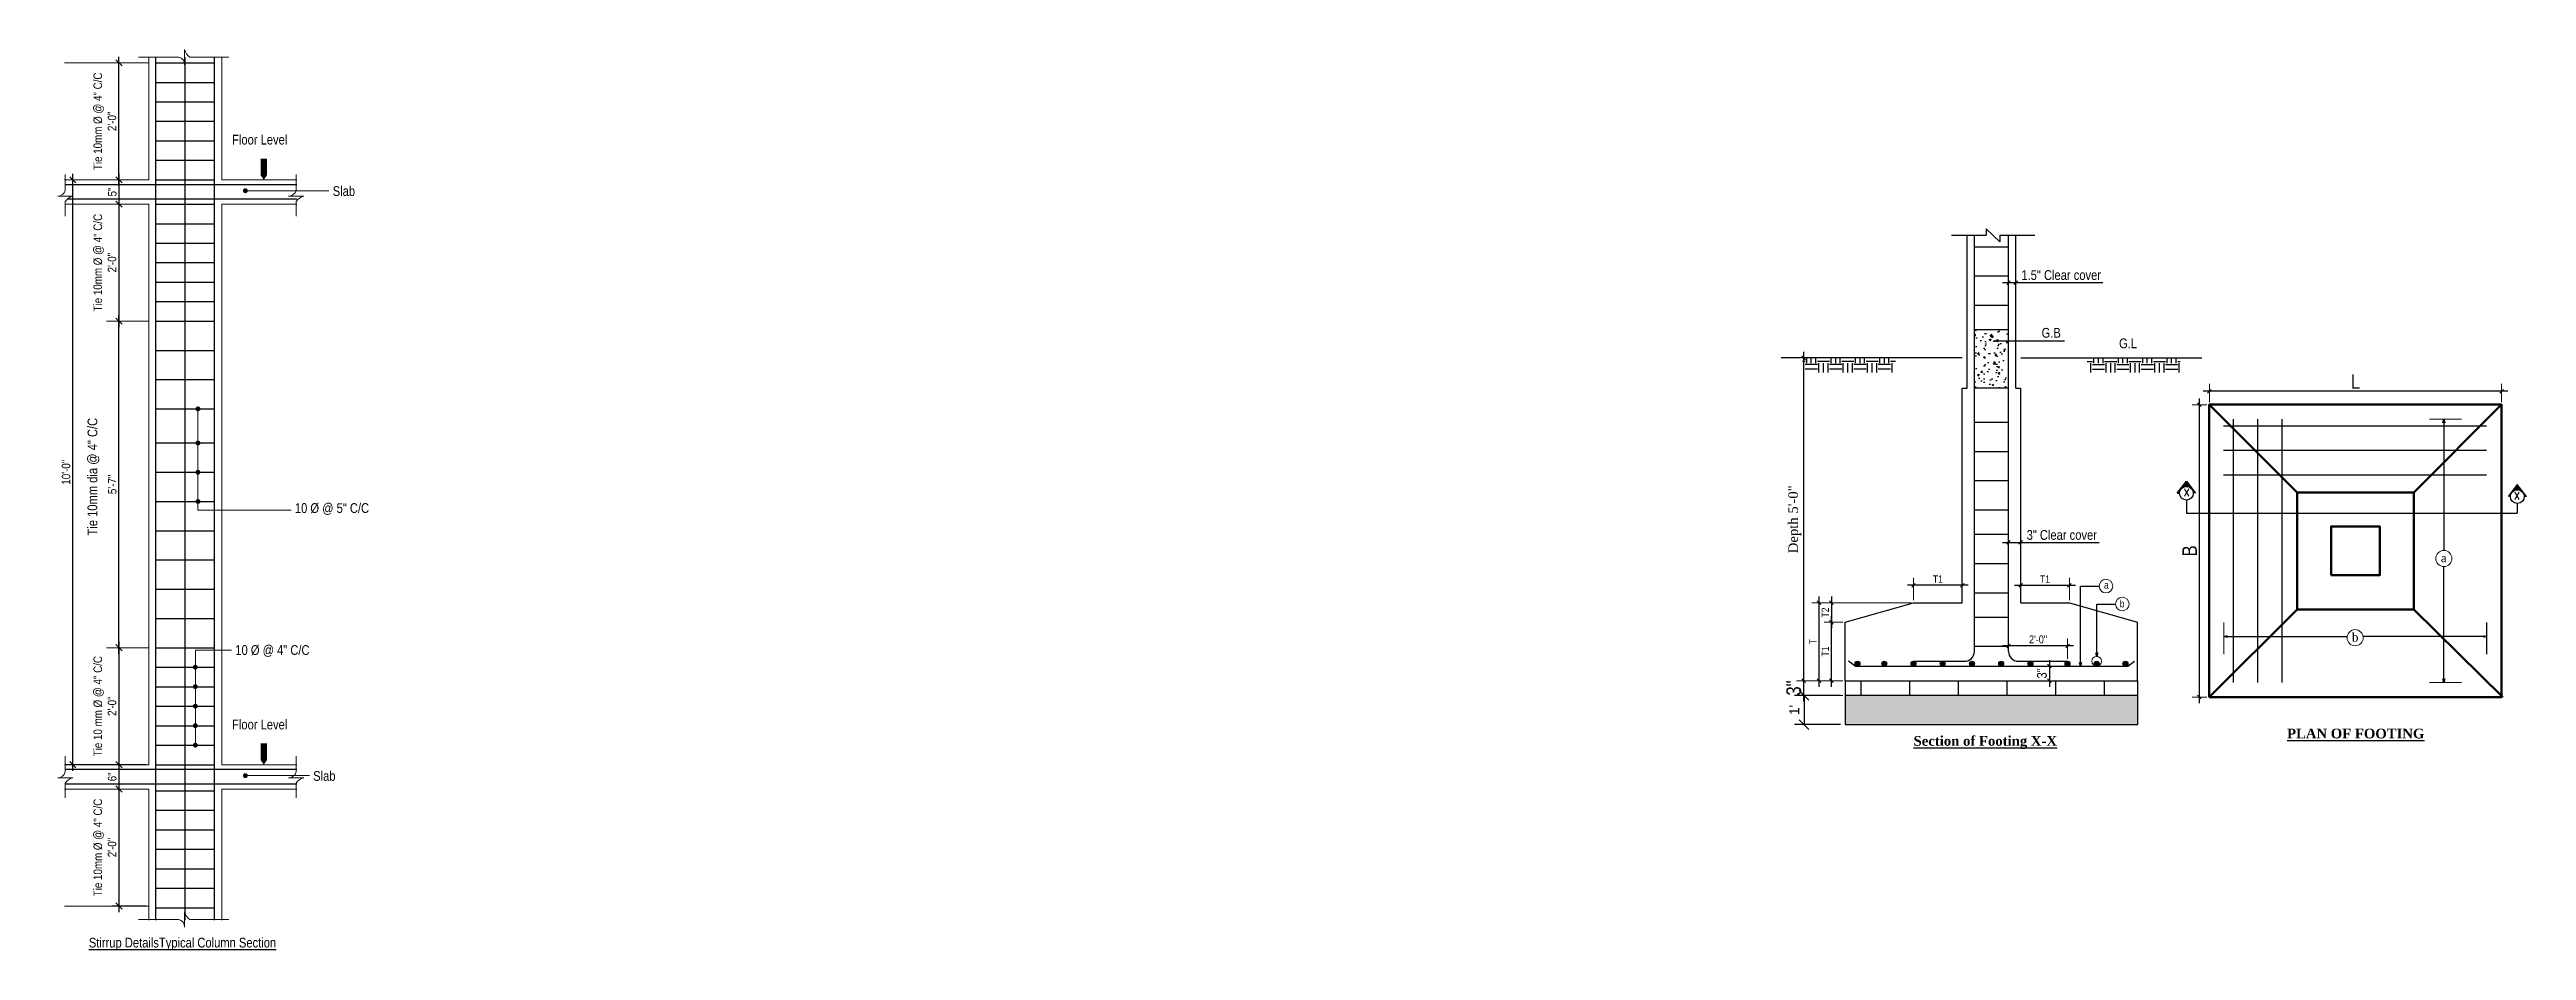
# Model space of a CAD drawing. Header units: inches. Extents: x -4010 to 92088, y -38563 to -1318.
# Drawn here: x 49016 to 49525, y -22470 to -22285 of the extents above; entities that cross this region are included whole.
import ezdxf

# ---------------------------------------------------------------- set-up
doc = ezdxf.new("R2010")
doc.units = ezdxf.units.IN
doc.header["$MEASUREMENT"] = 0
doc.header["$PDMODE"] = 99
for name, color, linetype in [('1-COMON', 23, 'Continuous'), ('COL SCHEDULE', 4, 'Continuous'), ('con_out1', 2, 'Continuous'), ('Hatch', 3, 'Continuous'), ('Rod', 1, 'Continuous'), ('Tax', 250, 'Continuous'), ('TEX', 7, 'Continuous')]:
    doc.layers.add(name, color=color, linetype=linetype)
for name, color, linetype, lineweight in [('Column', 2, 'Continuous', 50), ('DIM', 7, 'Continuous', 15), ('Footing', 250, 'Continuous', 30)]:
    doc.layers.add(name, color=color, linetype=linetype, lineweight=lineweight)
doc.styles.add('ARIAL', font='arial.ttf')
doc.styles.add('DIM', font='ARIALN.TTF')
doc.styles.add('SECTION', font='romand.shx', dxfattribs={"height": 100})
doc.styles.get("Standard").update_dxf_attribs({"font": 'ARIALN.TTF'})
doc.dimstyles.new('1-2', dxfattribs={"dimtxt": 2, "dimasz": 2, "dimexe": 2, "dimexo": 1, "dimgap": 1, "dimtad": 1, "dimzin": 3, "dimdsep": 46, "dimlunit": 4, "dimtxsty": 'ARIAL', "dimblk": 'OBLIQUE', "dimcen": 2, "dimclrd": 256, "dimclrt": 3, "dimadec": 0, "dimazin": 0, "dimtfac": 0.5, "dimtofl": 0, "dimtmove": 0, "dimatfit": 0, "dimldrblk": 'OBLIQUE', "dimfxl": 1, "dimtolj": 1, "dimtzin": 0, "dimarcsym": 0})
doc.dimstyles.new('_20', dxfattribs={"dimscale": 0.25, "dimtxt": 7, "dimasz": 5, "dimexe": 6, "dimexo": 2, "dimgap": 2, "dimtad": 1, "dimdec": 1, "dimzin": 3, "dimdsep": 46, "dimlunit": 4, "dimtxsty": 'Standard', "dimblk": 'OBLIQUE', "dimcen": 0, "dimdle": 5, "dimclrt": 7, "dimazin": 0, "dimtfac": 0.0375, "dimtdec": 1, "dimtofl": 0, "dimtmove": 0, "dimatfit": 3, "dimldrblk": 'OPEN30', "dimfxl": 6, "dimtvp": 0.8, "dimtolj": 1, "dimtzin": 0, "dimlwe": -1, "dimarcsym": 0})

msp = doc.modelspace()

# ---------------------------------------------------------------- texts
at = {"layer": 'COL SCHEDULE', "color": 22, "style": 'DIM'}
for s, p in [('Floor Level', (49053.955, -22304.544)), ('Slab', (49074.614, -22315.098)), ('10 %%C @ 5" C/C', (49066.849, -22380.133)), ('10 %%C @ 4" C/C', (49054.624, -22409.261)), ('Floor Level', (49053.955, -22424.544)), ('Slab', (49070.609, -22435.098))]:
    msp.add_text(s, height=2, dxfattribs=at).set_placement(p)
at = {"layer": 'COL SCHEDULE', "color": 22, "insert": (49024.554, -22469.899), "char_height": 2, "attachment_point": 7, "style": 'DIM'}
msp.add_mtext('{\\LStirrup DetailsTypical Column Section}', dxfattribs=at)
at = {"layer": 'DIM'}
for s, p in [('a', (49438.229, -22395.676)), ('b', (49441.471, -22399.518))]:
    msp.add_text(s, height=1.519, dxfattribs=at).set_placement(p)
for s, insert, char_height, attachment_point in [('G.B', (49425.415, -22342.18), 2, 1), ('G.L', (49441.317, -22344.34), 2, 1), ('\\A1;{\\fTimes New Roman|b0|i0|c0|p18;a}', (49507.983, -22389.375), 1.8, 5), ('{\\fTimes New Roman|b0|i0|c0|p18;b}', (49489.793, -22405.65), 1.8, 5)]:
    msp.add_mtext(s, dxfattribs=dict(at, insert=insert, char_height=char_height, attachment_point=attachment_point))
at = {"layer": 'DIM', "insert": (49024.293, -22384.772), "char_height": 4, "width": 52.67679, "attachment_point": 1, "rotation": 90}
msp.add_mtext('{\\H0.5x;\\C7;Tie 10mm dia @ 4" C/C}', dxfattribs=at)
at = {"layer": 'TEX', "char_height": 1.5, "style": 'SECTION'}
for insert, attachment_point in [((49454.547, -22375.198), 1), ((49523.673, -22375.893), 3)]:
    msp.add_mtext('X', dxfattribs=dict(at, insert=insert, attachment_point=attachment_point))
at = {"layer": 'TEX', "char_height": 2, "width": 81.96997, "attachment_point": 1}
for s, insert in [('{\\fTimes New Roman|b1|i0|c0|p18;\\LSection of Footing X-X}', (49399.136, -22425.903)), ('\\pt18;{\\fTimes New Roman|b1|i0|c0|p18;\\LPLAN OF FOOTING}', (49475.8, -22424.394))]:
    msp.add_mtext(s, dxfattribs=dict(at, insert=insert))

# ---------------------------------------------------------------- blocks, each defined once
blk = doc.blocks.new('_Oblique')
at = {"color": 0, "linetype": 'ByBlock', "lineweight": -2}
blk.add_line((-0.5, -0.5), (0.5, 0.5), dxfattribs=at)
blk = doc.blocks.new('_Open30')
at = {"color": 0, "linetype": 'ByBlock', "lineweight": -2}
for p, q in [((-1, 0.27), (0, 0)), ((0, 0), (-1, -0.27)), ((0, 0), (-1, 0))]:
    blk.add_line(p, q, dxfattribs=at)
blk = doc.blocks.new('*D808')
at = {"layer": 'Defpoints', "color": 0}
for p in [(49421.12, -22386.19), (49421.12, -22387.26), (49418.62, -22390.57)]:
    blk.add_point(p, dxfattribs=at)
at = {"layer": 'DIM', "color": 0, "lineweight": -2}
for p, q in [((49417.37, -22386.19), (49421.12, -22386.19)), ((49421.12, -22386.19), (49437.25, -22386.19))]:
    blk.add_line(p, q, dxfattribs=at)
at = {"layer": 'DIM', "color": 0}
for p, q in [((49418.62, -22390.07), (49418.62, -22384.69)), ((49421.12, -22386.76), (49421.12, -22384.69))]:
    blk.add_line(p, q, dxfattribs=at)
at = {"layer": 'DIM', "color": 0, "lineweight": -2, "xscale": 0.75, "yscale": 0.75, "zscale": 0.75, "rotation": 180}
blk.add_blockref('_Oblique', (49418.62, -22386.19), dxfattribs=at)
at = {"layer": 'DIM', "color": 0, "lineweight": -2, "xscale": 0.75, "yscale": 0.75, "zscale": 0.75}
blk.add_blockref('_Oblique', (49421.12, -22386.19), dxfattribs=at)
at = {"layer": 'DIM', "color": 7, "insert": (49429.56, -22384.66), "char_height": 3, "attachment_point": 5}
blk.add_mtext('\\A1;{\\H0.6667x;\\C7;3" Clear cover}', dxfattribs=at)
blk = doc.blocks.new('*D794')
at = {"layer": 'Defpoints', "color": 0}
for p in [(49418.62, -22333.94), (49420.12, -22332.87), (49420.12, -22334.25)]:
    blk.add_point(p, dxfattribs=at)
at = {"layer": 'DIM', "color": 0}
for p, q in [((49418.62, -22333.44), (49418.62, -22331.37)), ((49420.12, -22333.75), (49420.12, -22331.37))]:
    blk.add_line(p, q, dxfattribs=at)
at = {"layer": 'DIM', "color": 0, "lineweight": -2}
for p, q in [((49417.37, -22332.87), (49420.12, -22332.87)), ((49420.12, -22332.87), (49438.01, -22332.87))]:
    blk.add_line(p, q, dxfattribs=at)
at = {"layer": 'DIM', "color": 0, "lineweight": -2, "xscale": 0.75, "yscale": 0.75, "zscale": 0.75, "rotation": 180}
blk.add_blockref('_Oblique', (49418.62, -22332.87), dxfattribs=at)
at = {"layer": 'DIM', "color": 0, "lineweight": -2, "xscale": 0.75, "yscale": 0.75, "zscale": 0.75}
blk.add_blockref('_Oblique', (49420.12, -22332.87), dxfattribs=at)
at = {"layer": 'DIM', "color": 7, "insert": (49429.44, -22331.34), "char_height": 3, "attachment_point": 5}
blk.add_mtext('\\A1;{\\H0.6667x;\\C7;1.5" Clear cover}', dxfattribs=at)
blk = doc.blocks.new('*D809')
at = {"layer": 'Defpoints', "color": 0}
for p in [(49376.59, -22348.32), (49402.81, -22348.32), (49385.12, -22414.56)]:
    blk.add_point(p, dxfattribs=at)
at = {"layer": 'DIM', "color": 0}
for p, q in [((49402.31, -22348.32), (49375.09, -22348.32)), ((49384.62, -22414.56), (49375.09, -22414.56))]:
    blk.add_line(p, q, dxfattribs=at)
at = {"layer": 'DIM', "color": 0, "lineweight": -2}
blk.add_line((49376.59, -22415.81), (49376.59, -22347.07), dxfattribs=at)
at = {"layer": 'DIM', "color": 0, "lineweight": -2, "xscale": 0.75, "yscale": 0.75, "zscale": 0.75}
for p, rotation in [((49376.59, -22348.32), 90), ((49376.59, -22414.56), 270)]:
    blk.add_blockref('_Oblique', p, dxfattribs=dict(at, rotation=rotation))
at = {"layer": 'DIM', "color": 7, "insert": (49374.74, -22381.44), "char_height": 3, "attachment_point": 5, "rotation": 90}
blk.add_mtext('\\A1;{\\fTimes New Roman|b0|i0|c0|p18;\\H0.6667x;\\C256;Depth 5\'-0"}', dxfattribs=at)
blk = doc.blocks.new('*D810')
at = {"layer": 'Defpoints', "color": 0}
for p in [(49425.62, -22411.56), (49425.68, -22414.56), (49427.01, -22414.56)]:
    blk.add_point(p, dxfattribs=at)
at = {"layer": 'DIM', "color": 0}
for p, q in [((49426.12, -22411.56), (49428.51, -22411.56)), ((49426.18, -22414.56), (49428.51, -22414.56))]:
    blk.add_line(p, q, dxfattribs=at)
at = {"layer": 'DIM', "color": 0, "lineweight": -2}
blk.add_line((49427.01, -22410.31), (49427.01, -22415.81), dxfattribs=at)
at = {"layer": 'DIM', "color": 0, "lineweight": -2, "xscale": 0.75, "yscale": 0.75, "zscale": 0.75}
for p, rotation in [((49427.01, -22411.56), 90), ((49427.01, -22414.56), 270)]:
    blk.add_blockref('_Oblique', p, dxfattribs=dict(at, rotation=rotation))
at = {"layer": 'DIM', "color": 7, "insert": (49425.49, -22413.06), "char_height": 3, "attachment_point": 5, "rotation": 90}
blk.add_mtext('\\A1;{\\H0.6667x;\\C7;3"}', dxfattribs=at)
blk = doc.blocks.new('*D811')
at = {"layer": 'Defpoints', "color": 0}
for p in [(49399.12, -22394.97), (49399.12, -22398.56), (49409.12, -22398.56)]:
    blk.add_point(p, dxfattribs=at)
at = {"layer": 'DIM', "color": 0, "lineweight": -2}
blk.add_line((49410.37, -22394.97), (49397.87, -22394.97), dxfattribs=at)
at = {"layer": 'DIM', "color": 0}
for p, q in [((49399.12, -22398.06), (49399.12, -22393.47)), ((49409.12, -22398.06), (49409.12, -22393.47))]:
    blk.add_line(p, q, dxfattribs=at)
at = {"layer": 'DIM', "color": 0, "lineweight": -2, "xscale": 0.75, "yscale": 0.75, "zscale": 0.75, "rotation": 180}
blk.add_blockref('_Oblique', (49399.12, -22394.97), dxfattribs=at)
at = {"layer": 'DIM', "color": 0, "lineweight": -2, "xscale": 0.75, "yscale": 0.75, "zscale": 0.75}
blk.add_blockref('_Oblique', (49409.12, -22394.97), dxfattribs=at)
at = {"layer": 'DIM', "color": 7, "insert": (49404.12, -22393.71), "char_height": 3, "attachment_point": 5}
blk.add_mtext('\\A1;{\\H0.5x;\\C7;T1}', dxfattribs=at)
blk = doc.blocks.new('*D812')
at = {"layer": 'Defpoints', "color": 0}
for p in [(49431.12, -22394.97), (49421.12, -22398.56), (49431.12, -22398.56)]:
    blk.add_point(p, dxfattribs=at)
at = {"layer": 'DIM', "color": 0, "lineweight": -2}
blk.add_line((49419.87, -22394.97), (49432.37, -22394.97), dxfattribs=at)
at = {"layer": 'DIM', "color": 0}
for p, q in [((49421.12, -22398.06), (49421.12, -22393.47)), ((49431.12, -22398.06), (49431.12, -22393.47))]:
    blk.add_line(p, q, dxfattribs=at)
at = {"layer": 'DIM', "color": 0, "lineweight": -2, "xscale": 0.75, "yscale": 0.75, "zscale": 0.75, "rotation": 180}
blk.add_blockref('_Oblique', (49421.12, -22394.97), dxfattribs=at)
at = {"layer": 'DIM', "color": 0, "lineweight": -2, "xscale": 0.75, "yscale": 0.75, "zscale": 0.75}
blk.add_blockref('_Oblique', (49431.12, -22394.97), dxfattribs=at)
at = {"layer": 'DIM', "color": 7, "insert": (49426.12, -22393.71), "char_height": 3, "attachment_point": 5}
blk.add_mtext('\\A1;{\\H0.5x;\\C7;T1}', dxfattribs=at)
blk = doc.blocks.new('*D813')
at = {"layer": 'Defpoints', "color": 0}
for p in [(49382.26, -22402.56), (49385.12, -22402.56), (49384.87, -22414.56)]:
    blk.add_point(p, dxfattribs=at)
at = {"layer": 'DIM', "color": 0}
for p, q in [((49384.62, -22402.56), (49380.76, -22402.56)), ((49384.37, -22414.56), (49380.76, -22414.56))]:
    blk.add_line(p, q, dxfattribs=at)
at = {"layer": 'DIM', "color": 0, "lineweight": -2}
blk.add_line((49382.26, -22415.81), (49382.26, -22401.31), dxfattribs=at)
at = {"layer": 'DIM', "color": 0, "lineweight": -2, "xscale": 0.75, "yscale": 0.75, "zscale": 0.75}
for p, rotation in [((49382.26, -22402.56), 90), ((49382.26, -22414.56), 270)]:
    blk.add_blockref('_Oblique', p, dxfattribs=dict(at, rotation=rotation))
at = {"layer": 'DIM', "color": 7, "insert": (49381.01, -22408.56), "char_height": 3, "attachment_point": 5, "rotation": 90}
blk.add_mtext('\\A1;{\\H0.5x;\\C7;T1}', dxfattribs=at)
blk = doc.blocks.new('*D814')
at = {"layer": 'Defpoints', "color": 0}
for p in [(49382.26, -22402.56), (49385.12, -22402.56), (49399.12, -22398.56)]:
    blk.add_point(p, dxfattribs=at)
at = {"layer": 'DIM', "color": 0, "lineweight": -2}
blk.add_line((49382.26, -22397.31), (49382.26, -22403.81), dxfattribs=at)
at = {"layer": 'DIM', "color": 0}
for p, q in [((49398.62, -22398.56), (49380.76, -22398.56)), ((49384.62, -22402.56), (49380.76, -22402.56))]:
    blk.add_line(p, q, dxfattribs=at)
at = {"layer": 'DIM', "color": 0, "lineweight": -2, "xscale": 0.75, "yscale": 0.75, "zscale": 0.75}
for p, rotation in [((49382.26, -22398.56), 90), ((49382.26, -22402.56), 270)]:
    blk.add_blockref('_Oblique', p, dxfattribs=dict(at, rotation=rotation))
at = {"layer": 'DIM', "color": 7, "insert": (49381.01, -22400.56), "char_height": 3, "attachment_point": 5, "rotation": 90}
blk.add_mtext('\\A1;{\\H0.5x;\\C7;T2}', dxfattribs=at)
blk = doc.blocks.new('*D815')
at = {"layer": 'Defpoints', "color": 0}
for p in [(49379.73, -22398.56), (49399.12, -22398.56), (49385.12, -22414.56)]:
    blk.add_point(p, dxfattribs=at)
at = {"layer": 'DIM', "color": 0, "lineweight": -2}
blk.add_line((49379.73, -22415.81), (49379.73, -22397.31), dxfattribs=at)
at = {"layer": 'DIM', "color": 0}
for p, q in [((49398.62, -22398.56), (49378.23, -22398.56)), ((49384.62, -22414.56), (49378.23, -22414.56))]:
    blk.add_line(p, q, dxfattribs=at)
at = {"layer": 'DIM', "color": 0, "lineweight": -2, "xscale": 0.75, "yscale": 0.75, "zscale": 0.75}
for p, rotation in [((49379.73, -22398.56), 90), ((49379.73, -22414.56), 270)]:
    blk.add_blockref('_Oblique', p, dxfattribs=dict(at, rotation=rotation))
at = {"layer": 'DIM', "color": 7, "insert": (49378.48, -22406.56), "char_height": 3, "attachment_point": 5, "rotation": 90}
blk.add_mtext('\\A1;{\\H0.5x;\\C7;T}', dxfattribs=at)
blk = doc.blocks.new('*D816')
at = {"layer": 'Defpoints', "color": 0}
for p in [(49418.62, -22407.42), (49418.62, -22407.57), (49430.74, -22410.56)]:
    blk.add_point(p, dxfattribs=at)
at = {"layer": 'DIM', "color": 0, "lineweight": -2}
blk.add_line((49431.99, -22407.42), (49417.37, -22407.42), dxfattribs=at)
at = {"layer": 'DIM', "color": 0}
for p, q in [((49418.62, -22407.07), (49418.62, -22405.92)), ((49430.74, -22410.06), (49430.74, -22405.92))]:
    blk.add_line(p, q, dxfattribs=at)
at = {"layer": 'DIM', "color": 0, "lineweight": -2, "xscale": 0.75, "yscale": 0.75, "zscale": 0.75, "rotation": 180}
blk.add_blockref('_Oblique', (49418.62, -22407.42), dxfattribs=at)
at = {"layer": 'DIM', "color": 0, "lineweight": -2, "xscale": 0.75, "yscale": 0.75, "zscale": 0.75}
blk.add_blockref('_Oblique', (49430.74, -22407.42), dxfattribs=at)
at = {"layer": 'DIM', "color": 7, "insert": (49424.68, -22406.09), "char_height": 3, "attachment_point": 5}
blk.add_mtext('\\A1;{\\H0.54x;\\C7;2\'-0"}', dxfattribs=at)
blk = doc.blocks.new('*D795')
at = {"layer": 'Defpoints', "color": 0}
for p in [(49376.59, -22414.56), (49384.87, -22414.56), (49385.12, -22417.56)]:
    blk.add_point(p, dxfattribs=at)
at = {"layer": 'DIM', "color": 0}
for p, q in [((49384.37, -22414.56), (49375.09, -22414.56)), ((49384.62, -22417.56), (49375.09, -22417.56))]:
    blk.add_line(p, q, dxfattribs=at)
at = {"layer": 'DIM', "color": 0, "lineweight": -2}
blk.add_line((49376.59, -22418.81), (49376.59, -22413.31), dxfattribs=at)
at = {"layer": 'DIM', "color": 0, "lineweight": -2, "xscale": 0.75, "yscale": 0.75, "zscale": 0.75}
for p, rotation in [((49376.59, -22414.56), 90), ((49376.59, -22417.56), 270)]:
    blk.add_blockref('_Oblique', p, dxfattribs=dict(at, rotation=rotation))
at = {"layer": 'DIM', "color": 7, "insert": (49374.55, -22416.06), "char_height": 3, "attachment_point": 5, "rotation": 90}
blk.add_mtext('\\A1;{\\C7;3"}', dxfattribs=at)
blk = doc.blocks.new('*D817')
at = {"layer": 'Defpoints', "color": 0}
for p in [(49459.85, -22355.17), (49459.85, -22357.92), (49519.85, -22357.92)]:
    blk.add_point(p, dxfattribs=at)
at = {"layer": 'DIM', "color": 0, "lineweight": -2}
blk.add_line((49521.1, -22355.17), (49458.6, -22355.17), dxfattribs=at)
at = {"layer": 'DIM', "color": 0}
for p, q in [((49459.85, -22357.42), (49459.85, -22353.67)), ((49519.85, -22357.42), (49519.85, -22353.67))]:
    blk.add_line(p, q, dxfattribs=at)
at = {"layer": 'DIM', "color": 0, "lineweight": -2, "xscale": 0.75, "yscale": 0.75, "zscale": 0.75, "rotation": 180}
blk.add_blockref('_Oblique', (49459.85, -22355.17), dxfattribs=at)
at = {"layer": 'DIM', "color": 0, "lineweight": -2, "xscale": 0.75, "yscale": 0.75, "zscale": 0.75}
blk.add_blockref('_Oblique', (49519.85, -22355.17), dxfattribs=at)
at = {"layer": 'DIM', "color": 7, "insert": (49489.85, -22353.17), "char_height": 3, "attachment_point": 5}
blk.add_mtext('\\A1;{\\C7;L}', dxfattribs=at)
blk = doc.blocks.new('*D818')
at = {"layer": 'Defpoints', "color": 0}
for p in [(49457.81, -22357.92), (49459.85, -22357.92), (49459.85, -22417.92)]:
    blk.add_point(p, dxfattribs=at)
at = {"layer": 'DIM', "color": 0, "lineweight": -2}
blk.add_line((49457.81, -22419.17), (49457.81, -22356.67), dxfattribs=at)
at = {"layer": 'DIM', "color": 0}
for p, q in [((49459.35, -22357.92), (49456.31, -22357.92)), ((49459.35, -22417.92), (49456.31, -22417.92))]:
    blk.add_line(p, q, dxfattribs=at)
at = {"layer": 'DIM', "color": 0, "lineweight": -2, "xscale": 0.75, "yscale": 0.75, "zscale": 0.75}
for p, rotation in [((49457.81, -22357.92), 90), ((49457.81, -22417.92), 270)]:
    blk.add_blockref('_Oblique', p, dxfattribs=dict(at, rotation=rotation))
at = {"layer": 'DIM', "color": 7, "insert": (49455.81, -22387.92), "char_height": 3, "attachment_point": 5, "rotation": 90}
blk.add_mtext('\\A1;{\\C7;B}', dxfattribs=at)
blk = doc.blocks.new('*D819')
at = {"layer": 'Column', "color": 0, "lineweight": -2}
for p, q in [((49384.12, -22417.56), (49374.66, -22417.56)), ((49384.12, -22423.56), (49374.66, -22423.56))]:
    blk.add_line(p, q, dxfattribs=at)
at = {"layer": 'Column', "lineweight": -2}
blk.add_line((49376.66, -22417.56), (49376.66, -22423.56), dxfattribs=at)
at = {"layer": 'Defpoints', "color": 0}
for p in [(49385.12, -22417.56), (49376.66, -22423.56), (49385.12, -22423.56)]:
    blk.add_point(p, dxfattribs=at)
at = {"layer": 'Column', "lineweight": -2, "xscale": 2, "yscale": 2, "zscale": 2}
for p, rotation in [((49376.66, -22417.56), 90), ((49376.66, -22423.56), 270)]:
    blk.add_blockref('_Oblique', p, dxfattribs=dict(at, rotation=rotation))
at = {"layer": 'Column', "color": 3, "insert": (49374.66, -22420.56), "char_height": 2, "attachment_point": 5, "rotation": 90, "style": 'ARIAL'}
blk.add_mtext("\\A1;1'", dxfattribs=at)
blk = doc.blocks.new('*D796')
at = {"layer": 'Defpoints', "color": 0}
for p in [(49030.74, -22340.78), (49036.83, -22340.78), (49036.83, -22407.78)]:
    blk.add_point(p, dxfattribs=at)
at = {"layer": 'DIM', "color": 0}
for p, q in [((49036.33, -22340.78), (49029.24, -22340.78)), ((49036.33, -22407.78), (49029.24, -22407.78))]:
    blk.add_line(p, q, dxfattribs=at)
at = {"layer": 'DIM', "color": 0, "lineweight": -2}
blk.add_line((49030.74, -22409.03), (49030.74, -22339.53), dxfattribs=at)
at = {"layer": 'DIM', "color": 0, "lineweight": -2, "xscale": 1.25, "yscale": 1.25, "zscale": 1.25}
for p, rotation in [((49030.74, -22340.78), 90), ((49030.74, -22407.78), 270)]:
    blk.add_blockref('_Oblique', p, dxfattribs=dict(at, rotation=rotation))
at = {"layer": 'DIM', "color": 7, "insert": (49029.36, -22374.28), "char_height": 1.75, "attachment_point": 5, "rotation": 90}
blk.add_mtext('\\A1;5\'-7"', dxfattribs=at)
blk = doc.blocks.new('*D797')
at = {"layer": 'Defpoints', "color": 0}
for p in [(49036.83, -22316.78), (49030.74, -22340.78), (49036.83, -22340.78)]:
    blk.add_point(p, dxfattribs=at)
at = {"layer": 'DIM', "color": 0, "lineweight": -2}
blk.add_line((49030.74, -22315.53), (49030.74, -22342.03), dxfattribs=at)
at = {"layer": 'DIM', "color": 0}
for p, q in [((49036.33, -22316.78), (49029.24, -22316.78)), ((49036.33, -22340.78), (49029.24, -22340.78))]:
    blk.add_line(p, q, dxfattribs=at)
at = {"layer": 'DIM', "color": 0, "lineweight": -2, "xscale": 1.25, "yscale": 1.25, "zscale": 1.25}
for p, rotation in [((49030.74, -22316.78), 90), ((49030.74, -22340.78), 270)]:
    blk.add_blockref('_Oblique', p, dxfattribs=dict(at, rotation=rotation))
at = {"layer": 'DIM', "color": 7, "insert": (49027.86, -22328.78), "char_height": 1.75, "attachment_point": 5, "rotation": 90}
blk.add_mtext('\\A1;Tie 10mm %%C @ 4" C/C\\P2\'-0"', dxfattribs=at)
blk = doc.blocks.new('*D798')
at = {"layer": 'Defpoints', "color": 0}
for p in [(49030.74, -22287.78), (49036.83, -22287.78), (49036.83, -22311.78)]:
    blk.add_point(p, dxfattribs=at)
at = {"layer": 'DIM', "color": 0}
for p, q in [((49036.33, -22287.78), (49029.24, -22287.78)), ((49036.33, -22311.78), (49029.24, -22311.78))]:
    blk.add_line(p, q, dxfattribs=at)
at = {"layer": 'DIM', "color": 0, "lineweight": -2}
blk.add_line((49030.74, -22313.03), (49030.74, -22286.53), dxfattribs=at)
at = {"layer": 'DIM', "color": 0, "lineweight": -2, "xscale": 1.25, "yscale": 1.25, "zscale": 1.25}
for p, rotation in [((49030.74, -22287.78), 90), ((49030.74, -22311.78), 270)]:
    blk.add_blockref('_Oblique', p, dxfattribs=dict(at, rotation=rotation))
at = {"layer": 'DIM', "color": 7, "insert": (49027.86, -22299.78), "char_height": 1.75, "attachment_point": 5, "rotation": 90}
blk.add_mtext('\\A1;Tie 10mm %%C @ 4" C/C\\P2\'-0"', dxfattribs=at)
blk = doc.blocks.new('*D799')
at = {"layer": 'Defpoints', "color": 0}
for p in [(49036.83, -22407.78), (49030.74, -22431.78), (49036.83, -22431.78)]:
    blk.add_point(p, dxfattribs=at)
at = {"layer": 'DIM', "color": 0}
for p, q in [((49036.33, -22407.78), (49029.24, -22407.78)), ((49036.33, -22431.78), (49029.24, -22431.78))]:
    blk.add_line(p, q, dxfattribs=at)
at = {"layer": 'DIM', "color": 0, "lineweight": -2}
blk.add_line((49030.74, -22406.53), (49030.74, -22433.03), dxfattribs=at)
at = {"layer": 'DIM', "color": 0, "lineweight": -2, "xscale": 1.25, "yscale": 1.25, "zscale": 1.25}
for p, rotation in [((49030.74, -22407.78), 90), ((49030.74, -22431.78), 270)]:
    blk.add_blockref('_Oblique', p, dxfattribs=dict(at, rotation=rotation))
at = {"layer": 'DIM', "color": 7, "insert": (49027.86, -22419.78), "char_height": 1.75, "attachment_point": 5, "rotation": 90}
blk.add_mtext('\\A1;Tie 10 mm %%C @ 4" C/C\\P2\'-0"', dxfattribs=at)
blk = doc.blocks.new('*D800')
at = {"layer": 'Defpoints', "color": 0}
for p in [(49036.83, -22436.78), (49030.74, -22460.78), (49036.83, -22460.78)]:
    blk.add_point(p, dxfattribs=at)
at = {"layer": 'DIM', "color": 0}
for p, q in [((49036.33, -22436.78), (49029.24, -22436.78)), ((49036.33, -22460.78), (49029.24, -22460.78))]:
    blk.add_line(p, q, dxfattribs=at)
at = {"layer": 'DIM', "color": 0, "lineweight": -2}
blk.add_line((49030.74, -22435.53), (49030.74, -22462.03), dxfattribs=at)
at = {"layer": 'DIM', "color": 0, "lineweight": -2, "xscale": 1.25, "yscale": 1.25, "zscale": 1.25}
for p, rotation in [((49030.74, -22436.78), 90), ((49030.74, -22460.78), 270)]:
    blk.add_blockref('_Oblique', p, dxfattribs=dict(at, rotation=rotation))
at = {"layer": 'DIM', "color": 7, "insert": (49027.86, -22448.78), "char_height": 1.75, "attachment_point": 5, "rotation": 90}
blk.add_mtext('\\A1;Tie 10mm %%C @ 4" C/C\\P2\'-0"', dxfattribs=at)
blk = doc.blocks.new('*D820')
at = {"layer": 'Defpoints', "color": 0}
for p in [(49036.33, -22431.78), (49030.74, -22436.78), (49036.83, -22436.78)]:
    blk.add_point(p, dxfattribs=at)
at = {"layer": 'DIM', "color": 0}
for p, q in [((49035.83, -22431.78), (49029.24, -22431.78)), ((49036.33, -22436.78), (49029.24, -22436.78))]:
    blk.add_line(p, q, dxfattribs=at)
at = {"layer": 'DIM', "color": 0, "lineweight": -2}
blk.add_line((49030.74, -22430.53), (49030.74, -22438.03), dxfattribs=at)
at = {"layer": 'DIM', "color": 0, "lineweight": -2, "xscale": 1.25, "yscale": 1.25, "zscale": 1.25}
for p, rotation in [((49030.74, -22431.78), 90), ((49030.74, -22436.78), 270)]:
    blk.add_blockref('_Oblique', p, dxfattribs=dict(at, rotation=rotation))
at = {"layer": 'DIM', "color": 7, "insert": (49029.35, -22434.28), "char_height": 1.75, "attachment_point": 5, "rotation": 90}
blk.add_mtext('\\A1;6"', dxfattribs=at)
blk = doc.blocks.new('*D801')
at = {"layer": 'Defpoints', "color": 0}
for p in [(49036.33, -22311.78), (49030.74, -22316.78), (49036.83, -22316.78)]:
    blk.add_point(p, dxfattribs=at)
at = {"layer": 'DIM', "color": 0, "lineweight": -2}
blk.add_line((49030.74, -22310.53), (49030.74, -22318.03), dxfattribs=at)
at = {"layer": 'DIM', "color": 0}
for p, q in [((49035.83, -22311.78), (49029.24, -22311.78)), ((49036.33, -22316.78), (49029.24, -22316.78))]:
    blk.add_line(p, q, dxfattribs=at)
at = {"layer": 'DIM', "color": 0, "lineweight": -2, "xscale": 1.25, "yscale": 1.25, "zscale": 1.25}
for p, rotation in [((49030.74, -22311.78), 90), ((49030.74, -22316.78), 270)]:
    blk.add_blockref('_Oblique', p, dxfattribs=dict(at, rotation=rotation))
at = {"layer": 'DIM', "color": 7, "insert": (49029.36, -22314.28), "char_height": 1.75, "attachment_point": 5, "rotation": 90}
blk.add_mtext('\\A1;5"', dxfattribs=at)
blk = doc.blocks.new('*D821')
at = {"layer": 'Defpoints', "color": 0}
for p in [(49021.27, -22311.78), (49036.83, -22311.78), (49036.83, -22431.78)]:
    blk.add_point(p, dxfattribs=at)
at = {"layer": 'DIM', "color": 0, "lineweight": -2}
blk.add_line((49021.27, -22433.03), (49021.27, -22310.53), dxfattribs=at)
at = {"layer": 'DIM', "color": 0}
for p, q in [((49036.33, -22311.78), (49019.77, -22311.78)), ((49036.33, -22431.78), (49019.77, -22431.78))]:
    blk.add_line(p, q, dxfattribs=at)
at = {"layer": 'DIM', "color": 0, "lineweight": -2, "xscale": 1.25, "yscale": 1.25, "zscale": 1.25}
for p, rotation in [((49021.27, -22311.78), 90), ((49021.27, -22431.78), 270)]:
    blk.add_blockref('_Oblique', p, dxfattribs=dict(at, rotation=rotation))
at = {"layer": 'DIM', "color": 7, "insert": (49019.88, -22371.78), "char_height": 1.75, "attachment_point": 5, "rotation": 90}
blk.add_mtext('\\A1;10\'-0"', dxfattribs=at)

# ---------------------------------------------------------------- dimensions: what is measured, and where the dimension line sits
at = {"layer": 'Column'}
dim = msp.add_linear_dim(base=(49376.661, -22423.557), p1=(49385.124, -22417.557), p2=(49385.124, -22423.557), angle=90, text="1'", dimstyle='1-2', dxfattribs=at)
dim.commit()
dim.dimension.update_dxf_attribs({"geometry": '*D819', "text_midpoint": (49374.657, -22420.557)})
at = {"layer": 'DIM'}
for base, p1, p2, text, picture, middle in [((49030.745, -22287.784), (49036.834, -22311.784), (49036.834, -22287.784), 'Tie 10mm %%C @ 4" C/C\\P<>', '*D798', (49030.745, -22299.784)), ((49030.745, -22340.784), (49036.834, -22316.784), (49036.834, -22340.784), 'Tie 10mm %%C @ 4" C/C\\P<>', '*D797', (49030.745, -22328.784)), ((49030.745, -22431.784), (49036.834, -22407.784), (49036.834, -22431.784), 'Tie 10 mm %%C @ 4" C/C\\P<>', '*D799', (49030.745, -22419.784)), ((49030.745, -22460.784), (49036.834, -22436.784), (49036.834, -22460.784), 'Tie 10mm %%C @ 4" C/C\\P<>', '*D800', (49030.745, -22448.784))]:
    dim = msp.add_linear_dim(base=base, p1=p1, p2=p2, angle=90, text=text, dimstyle='_20', dxfattribs=at)
    dim.commit()
    dim.dimension.update_dxf_attribs({"geometry": picture, "text_midpoint": middle, "dimtype": 160})
dim = msp.add_linear_dim(base=(49021.274, -22311.784), p1=(49036.834, -22431.784), p2=(49036.834, -22311.784), angle=90, dimstyle='_20', dxfattribs=at)
dim.commit()
dim.dimension.update_dxf_attribs({"geometry": '*D821', "text_midpoint": (49019.881, -22371.784)})
for base, p1, p2, text, picture, middle in [((49030.745, -22316.784), (49036.334, -22311.784), (49036.834, -22316.784), '5"', '*D801', (49029.355, -22314.284)), ((49030.745, -22340.784), (49036.834, -22407.784), (49036.834, -22340.784), '5\'-7"', '*D796', (49029.355, -22374.284)), ((49030.745, -22436.784), (49036.334, -22431.784), (49036.834, -22436.784), '6"', '*D820', (49029.351, -22434.284))]:
    dim = msp.add_linear_dim(base=base, p1=p1, p2=p2, angle=90, text=text, dimstyle='_20', dxfattribs=at)
    dim.commit()
    dim.dimension.update_dxf_attribs({"geometry": picture, "text_midpoint": middle})
for base, p1, p2, text, picture, middle in [((49420.124, -22332.87), (49418.624, -22333.944), (49420.124, -22334.247), '{\\H0.6667x;\\C7;1.5" Clear cover}', '*D794', (49429.442, -22331.335)), ((49459.847, -22355.174), (49519.847, -22357.916), (49459.847, -22357.916), '{\\C7;L}', '*D817', (49489.847, -22353.174)), ((49421.124, -22386.19), (49418.624, -22390.571), (49421.124, -22387.264), '{\\H0.6667x;\\C7;3" Clear cover}', '*D808', (49429.563, -22384.655)), ((49431.124, -22394.966), (49421.124, -22398.557), (49431.124, -22398.557), '{\\H0.5x;\\C7;T1}', '*D812', (49426.124, -22393.713)), ((49418.624, -22407.419), (49430.736, -22410.557), (49418.624, -22407.571), '{\\H0.54x;\\C7;2\'-0"}', '*D816', (49424.68, -22406.092))]:
    dim = msp.add_linear_dim(base=base, p1=p1, p2=p2, text=text, dimstyle='_20', override={"dimtxt": 12, "dimasz": 3}, dxfattribs=at)
    dim.commit()
    dim.dimension.update_dxf_attribs({"geometry": picture, "text_midpoint": middle})
for base, p1, p2, text, picture, middle in [((49376.586, -22348.318), (49385.124, -22414.557), (49402.807, -22348.318), '{\\fTimes New Roman|b0|i0|c0|p18;\\H0.6667x;\\C256;Depth 5\'-0"}', '*D809', (49376.586, -22381.437)), ((49376.586, -22414.557), (49385.124, -22417.557), (49384.874, -22414.557), '{\\C7;<>}', '*D795', (49376.586, -22416.057))]:
    dim = msp.add_linear_dim(base=base, p1=p1, p2=p2, angle=90, text=text, dimstyle='_20', override={"dimtxt": 12, "dimasz": 3}, dxfattribs=at)
    dim.commit()
    dim.dimension.update_dxf_attribs({"geometry": picture, "text_midpoint": middle, "dimtype": 160})
for base, p1, p2, text, picture, middle in [((49457.813, -22357.916), (49459.847, -22417.916), (49459.847, -22357.916), '{\\C7;B}', '*D818', (49455.813, -22387.916)), ((49379.73, -22398.557), (49385.124, -22414.557), (49399.124, -22398.557), '{\\H0.5x;\\C7;T}', '*D815', (49378.48, -22406.557)), ((49382.265, -22402.557), (49399.124, -22398.557), (49385.124, -22402.557), '{\\H0.5x;\\C7;T2}', '*D814', (49381.011, -22400.557)), ((49382.265, -22402.557), (49384.874, -22414.557), (49385.124, -22402.557), '{\\H0.5x;\\C7;T1}', '*D813', (49381.011, -22408.557)), ((49427.007, -22414.557), (49425.623, -22411.557), (49425.679, -22414.557), '{\\H0.6667x;\\C7;<>}', '*D810', (49425.486, -22413.057))]:
    dim = msp.add_linear_dim(base=base, p1=p1, p2=p2, angle=90, text=text, dimstyle='_20', override={"dimtxt": 12, "dimasz": 3}, dxfattribs=at)
    dim.commit()
    dim.dimension.update_dxf_attribs({"geometry": picture, "text_midpoint": middle})
dim = msp.add_linear_dim(base=(49399.124, -22394.966), p1=(49409.124, -22398.557), p2=(49399.124, -22398.557), text='{\\H0.5x;\\C7;T1}', dimstyle='_20', override={"dimtxt": 12, "dimasz": 3}, dxfattribs=at)
dim.commit()
dim.dimension.update_dxf_attribs({"geometry": '*D811', "text_midpoint": (49404.124, -22394.966), "dimtype": 160})

# ---------------------------------------------------------------- hatches: boundary and pattern name
at = {"layer": 'Hatch'}
h = msp.add_hatch(dxfattribs=at)
h.set_pattern_fill('AR-CONC', color=256, scale=0.5, style=0)
h.set_pattern_definition([(50, (49333.355, -22455.3003), (3.5863, -0.31376), [0.375, -4.125]), (355, (49333.355, -22455.3003), (-0.69376, 3.76096), [0.3, -3.3]), (100.4514, (49333.654, -22455.3265), (2.89255, 3.4472), [0.3187, -3.50571]), (46.1842, (49333.355, -22454.3003), (5.3362, -0.8276), [0.5625, -6.1875]), (96.6356, (49333.7997, -22454.3693), (4.67331, 4.87059), [0.47805, -5.25856]), (351.184, (49333.355, -22454.3003), (4.6733, 4.8706), [0.45, -4.95]), (21, (49333.855, -22454.5503), (2.984535, -2.013094), [0.375, -4.125]), (326, (49333.855, -22454.5503), (1.21658, 3.62575), [0.3, -3.3]), (71.4514, (49334.1037, -22454.718), (4.20111, 1.61265), [0.3187, -3.50571]), (37.5, (49333.355, -22455.3003), (0.060799, 1.664469), [0, -3.26, 0, -3.35, 0, -3.3125]), (7.5, (49333.355, -22455.3003), (1.315348, 1.972059), [0, -1.91, 0, -3.185, 0, -1.2625]), (327.5, (49332.24, -22455.3003), (2.669112, -0.112774), [0, -1.25, 0, -3.9, 0, -5.175]), (317.5, (49331.74, -22455.3003), (2.91593, 0.500525), [0, -1.625, 0, -2.59, 0, -3.675])])
h.paths.add_polyline_path([(49411.624, -22354.554), (49418.624, -22354.554), (49418.624, -22342.554), (49411.624, -22342.554)])
h = msp.add_hatch(dxfattribs=at)
h.set_pattern_fill('EARTH', color=256, scale=10, style=0)
h.set_pattern_definition([(180, (49496.893, -22449.0617), (-2.5, 2.5), [2.5, -2.5]), (180, (49496.893, -22448.1242), (-2.5, 2.5), [2.5, -2.5]), (180, (49496.893, -22447.1867), (-2.5, 2.5), [2.5, -2.5]), (90, (49496.5805, -22446.8742), (2.5, 2.5), [2.5, -2.5]), (90, (49495.643, -22446.8742), (2.5, 2.5), [2.5, -2.5]), (90, (49494.7055, -22446.8742), (2.5, 2.5), [2.5, -2.5])])
h.paths.add_polyline_path([(49376.354, -22348.318), (49395.456, -22348.318), (49395.456, -22351.318), (49376.354, -22351.318)])
h = msp.add_hatch(dxfattribs=at)
h.set_pattern_fill('EARTH', color=256, scale=10, style=0)
h.set_pattern_definition([(0, (49333.355, -22449.0617), (2.5, 2.5), [2.5, -2.5]), (0, (49333.355, -22448.1242), (2.5, 2.5), [2.5, -2.5]), (0, (49333.355, -22447.1867), (2.5, 2.5), [2.5, -2.5]), (90, (49333.6675, -22446.8742), (-2.5, 2.5), [2.5, -2.5]), (90, (49334.605, -22446.8742), (-2.5, 2.5), [2.5, -2.5]), (90, (49335.5425, -22446.8742), (-2.5, 2.5), [2.5, -2.5])])
h.paths.add_polyline_path([(49453.894, -22348.318), (49434.792, -22348.318), (49434.792, -22351.318), (49453.894, -22351.318)])
h = msp.add_hatch(dxfattribs=at)
h.set_pattern_fill('BRICK', color=256, scale=20, style=0)
h.set_pattern_definition([(0, (49333.355, -22453.3003), (0, 5), []), (90, (49333.355, -22453.3), (-10, 6e-16), [5, -5]), (90, (49338.355, -22453.3), (-10, 6e-16), [-5, 5])])
h.paths.add_polyline_path([(49445.124, -22417.557), (49445.124, -22414.557), (49385.124, -22414.557), (49385.124, -22417.557)])
h = msp.add_hatch(dxfattribs=at)
h.set_pattern_fill('AR-SAND', color=256, scale=0.5, style=0)
h.set_pattern_definition([(37.5, (49333.355, -22453.3003), (-0.0314967, 0.963412), [0, -0.76, 0, -0.85, 0, -0.8125]), (7.5, (49333.355, -22453.3003), (0.884888, 1.411073), [0, -0.41, 0, -0.685, 0, -0.2625]), (327.5, (49332.74, -22453.3003), (1.557071, 0.0028295), [0, -0.25, 0, -0.9, 0, -1.175]), (317.5, (49332.74, -22453.3003), (1.503063, 0.438838), [0, -0.125, 0, -0.59, 0, -0.675])])
h.paths.add_polyline_path([(49385.124, -22417.557), (49385.124, -22423.557), (49445.124, -22423.557), (49445.124, -22417.557)])
at = {"layer": 'Rod'}
for points in [[(49388.124, -22411.071, 1), (49387.124, -22411.071, 1)], [(49393.624, -22411.057, 1), (49392.624, -22411.057, 1)], [(49399.624, -22411.057, 1), (49398.624, -22411.057, 1)], [(49405.624, -22411.057, 1), (49404.624, -22411.057, 1)], [(49411.624, -22411.057, 1), (49410.624, -22411.057, 1)], [(49417.624, -22411.057, 1), (49416.624, -22411.057, 1)], [(49423.624, -22411.057, 1), (49422.624, -22411.057, 1)], [(49431.236, -22411.057, 1), (49430.236, -22411.057, 1)], [(49437.236, -22411.057, 1), (49436.236, -22411.057, 1)], [(49443.124, -22411.071, 1), (49442.124, -22411.071, 1)]]:
    msp.add_hatch(color=256, dxfattribs=at).paths.add_polyline_path(points)
at = {"layer": 'TEX'}
for points in [[(49453.271, -22376.097), (49453.733, -22376.097, -1), (49456.558, -22376.097), (49457.021, -22376.097), (49455.146, -22373.597)], [(49523.074, -22374.292), (49521.199, -22376.792), (49521.661, -22376.792, -1), (49524.486, -22376.792), (49524.949, -22376.792)]]:
    msp.add_hatch(color=256, dxfattribs=at).paths.add_polyline_path(points)

# ---------------------------------------------------------------- linework, layer by layer
at = {"layer": '1-COMON'}
for points in [[(49060.465, -22311.784, 0, 3.9, 0), (49060.465, -22308.99, 1.3, 1.3, 0), (49060.465, -22307.439, 1.3, 1.3, 0)], [(49060.465, -22431.784, 0, 3.9, 0), (49060.465, -22428.99, 1.3, 1.3, 0), (49060.465, -22427.439, 1.3, 1.3, 0)]]:
    msp.add_lwpolyline(points, format="xyseb", dxfattribs=at)
at = {"layer": '1-COMON', "const_width": 0.5}
for points in [[(49056.43, -22314.028, 1), (49056.93, -22314.028, 1)], [(49046.703, -22358.784, 1), (49047.203, -22358.784, 1)], [(49046.703, -22365.784, 1), (49047.203, -22365.784, 1)], [(49046.703, -22371.784, 1), (49047.203, -22371.784, 1)], [(49046.703, -22377.784, 1), (49047.203, -22377.784, 1)], [(49046.164, -22411.784, -1), (49046.664, -22411.784, -1)], [(49046.164, -22415.784, -1), (49046.664, -22415.784, -1)], [(49046.164, -22419.784, -1), (49046.664, -22419.784, -1)], [(49046.164, -22423.784, -1), (49046.664, -22423.784, -1)], [(49046.164, -22427.784, -1), (49046.664, -22427.784, -1)], [(49056.43, -22434.028, 1), (49056.93, -22434.028, 1)]]:
    msp.add_lwpolyline(points, format="xyb", close=True, dxfattribs=at)
at = {"layer": 'Column', "lineweight": 13}
for p, q in [((49036.834, -22286.628), (49036.834, -22311.784)), ((49051.834, -22286.628), (49051.834, -22311.784)), ((49036.834, -22311.784), (49019.559, -22311.784)), ((49067.275, -22311.784), (49051.834, -22311.784)), ((49036.834, -22316.784), (49019.716, -22316.784)), ((49036.834, -22356.784), (49036.834, -22316.784)), ((49051.834, -22356.784), (49051.834, -22316.784)), ((49067.275, -22316.784), (49051.834, -22316.784)), ((49036.834, -22431.784), (49036.834, -22356.784)), ((49051.834, -22431.784), (49051.834, -22356.784)), ((49036.834, -22431.784), (49019.559, -22431.784)), ((49067.275, -22431.784), (49051.834, -22431.784)), ((49036.834, -22436.784), (49019.559, -22436.784)), ((49036.834, -22436.784), (49036.834, -22463.709)), ((49051.834, -22436.784), (49051.834, -22463.709)), ((49067.275, -22436.784), (49051.834, -22436.784))]:
    msp.add_line(p, q, dxfattribs=at)
at = {"layer": 'Column'}
for p, q in [((49477.847, -22375.916), (49459.847, -22357.916)), ((49501.847, -22375.916), (49519.847, -22357.916)), ((49477.847, -22399.916), (49459.847, -22417.916)), ((49501.847, -22399.916), (49520.097, -22417.916))]:
    msp.add_line(p, q, dxfattribs=at)
for points in [[(49459.847, -22417.916), (49519.847, -22417.916), (49519.847, -22357.916), (49459.847, -22357.916)], [(49477.847, -22399.916), (49501.847, -22399.916), (49501.847, -22375.916), (49477.847, -22375.916)], [(49484.847, -22392.916), (49494.847, -22392.916), (49494.847, -22382.916), (49484.847, -22382.916)]]:
    msp.add_lwpolyline(points, close=True, dxfattribs=at)
at = {"layer": 'con_out1'}
for p, q in [((49406.893, -22323.158), (49414.054, -22323.158)), ((49410.124, -22354.557), (49410.124, -22323.158)), ((49414.054, -22321.814), (49414.054, -22323.158)), ((49414.054, -22321.814), (49416.868, -22324.502)), ((49416.868, -22323.158), (49424.03, -22323.158)), ((49416.868, -22323.158), (49416.868, -22324.502)), ((49420.124, -22354.557), (49420.124, -22323.158)), ((49418.624, -22342.554), (49411.624, -22342.554)), ((49409.124, -22398.557), (49409.124, -22354.557)), ((49409.124, -22354.557), (49410.124, -22354.557)), ((49418.624, -22354.554), (49411.624, -22354.554)), ((49420.124, -22354.557), (49421.124, -22354.557)), ((49421.124, -22398.557), (49421.124, -22354.557)), ((49385.124, -22402.557), (49399.124, -22398.557)), ((49385.124, -22414.557), (49385.124, -22402.557)), ((49399.124, -22398.557), (49409.124, -22398.557)), ((49421.124, -22398.557), (49431.124, -22398.557)), ((49431.124, -22398.557), (49445.124, -22402.557)), ((49445.124, -22414.557), (49445.124, -22402.557)), ((49385.124, -22414.557), (49445.124, -22414.557))]:
    msp.add_line(p, q, dxfattribs=at)
at = {"layer": 'DIM'}
for p, q in [((49036.834, -22287.784), (49019.559, -22287.784)), ((49056.68, -22314.028), (49073.832, -22314.028)), ((49036.834, -22340.784), (49028.197, -22340.784)), ((49511.597, -22360.916), (49505.047, -22360.916)), ((49436.736, -22398.828), (49440.586, -22398.828)), ((49462.847, -22409.13), (49462.847, -22402.581)), ((49036.834, -22407.784), (49028.197, -22407.784)), ((49511.597, -22414.916), (49505.047, -22414.916)), ((49056.68, -22434.028), (49069.828, -22434.028)), ((49036.834, -22460.784), (49019.559, -22460.784))]:
    msp.add_line(p, q, dxfattribs=at)
for points in [[(49053.323, -22286.628), (49045.31, -22286.628, -0.1850239), (49044.201, -22285.06), (49044.201, -22288.185, 0.3616375), (49043.02, -22286.628), (49034.767, -22286.628)], [(49019.716, -22319.258), (49019.716, -22316.244, -0.1850239), (49021.285, -22315.135), (49018.16, -22315.135, 0.3616375), (49019.716, -22313.954), (49019.716, -22310.701)], [(49067.089, -22319.258), (49067.089, -22316.244, -0.1850239), (49068.657, -22315.135), (49065.532, -22315.135, 0.3616375), (49067.089, -22313.954), (49067.089, -22310.701)], [(49019.716, -22438.583), (49019.716, -22435.569, -0.1850239), (49021.285, -22434.46), (49018.16, -22434.46, 0.3616375), (49019.716, -22433.279), (49019.716, -22430.026)], [(49067.089, -22438.583), (49067.089, -22435.569, -0.1850239), (49068.657, -22434.46), (49065.532, -22434.46, 0.3616375), (49067.089, -22433.279), (49067.089, -22430.026)], [(49053.323, -22463.564), (49045.31, -22463.564, -0.1850239), (49044.201, -22461.996), (49044.201, -22465.121, 0.3616375), (49043.02, -22463.564), (49034.767, -22463.564)]]:
    msp.add_lwpolyline(points, format="xyb", dxfattribs=at)
for points in [[(49046.953, -22358.784), (49046.953, -22379.532), (49066.068, -22379.532)], [(49046.414, -22427.784), (49046.414, -22408.282), (49053.843, -22408.282)]]:
    msp.add_lwpolyline(points, dxfattribs=at)
for centre, radius in [((49507.997, -22389.487), 1.657), ((49438.632, -22395.153), 1.398), ((49441.984, -22398.828), 1.398), ((49489.782, -22405.736), 1.657), ((49436.736, -22410.557), 1)]:
    msp.add_circle(centre, radius, dxfattribs=at)
at = {"layer": 'Footing'}
for p, q in [((49385.124, -22414.557), (49385.124, -22423.557)), ((49385.124, -22417.557), (49445.124, -22417.557)), ((49445.124, -22414.557), (49445.124, -22423.557)), ((49385.124, -22423.557), (49445.124, -22423.557))]:
    msp.add_line(p, q, dxfattribs=at)
at = {"layer": 'Hatch'}
for p, q in [((49409.124, -22348.318), (49371.922, -22348.318)), ((49421.124, -22348.318), (49458.326, -22348.318))]:
    msp.add_line(p, q, dxfattribs=at)
at = {"layer": 'Rod'}
for p, q in [((49038.334, -22356.784), (49038.334, -22286.628)), ((49038.334, -22287.784), (49050.334, -22287.784)), ((49044.334, -22356.784), (49044.334, -22286.628)), ((49050.334, -22356.784), (49050.334, -22286.628)), ((49038.334, -22291.784), (49050.334, -22291.784)), ((49038.334, -22295.784), (49050.334, -22295.784)), ((49038.334, -22299.784), (49050.334, -22299.784)), ((49038.334, -22303.784), (49050.334, -22303.784)), ((49038.334, -22307.784), (49050.334, -22307.784)), ((49067.275, -22312.784), (49019.716, -22312.784)), ((49067.275, -22315.784), (49020.106, -22315.784)), ((49038.334, -22311.784), (49050.334, -22311.784)), ((49038.334, -22316.784), (49050.334, -22316.784)), ((49038.334, -22320.784), (49050.334, -22320.784)), ((49038.334, -22324.784), (49050.334, -22324.784)), ((49411.624, -22408.557), (49411.624, -22323.158)), ((49418.624, -22325.571), (49411.624, -22325.571)), ((49418.624, -22408.557), (49418.624, -22323.158)), ((49038.334, -22328.784), (49050.334, -22328.784)), ((49418.624, -22331.571), (49411.624, -22331.571)), ((49038.334, -22332.784), (49050.334, -22332.784)), ((49038.334, -22336.784), (49050.334, -22336.784)), ((49038.334, -22340.784), (49050.334, -22340.784)), ((49418.624, -22337.571), (49411.624, -22337.571)), ((49038.334, -22346.784), (49050.334, -22346.784)), ((49038.334, -22352.784), (49050.334, -22352.784)), ((49038.334, -22463.709), (49038.334, -22356.784)), ((49044.334, -22463.709), (49044.334, -22356.784)), ((49050.334, -22463.709), (49050.334, -22356.784)), ((49038.334, -22358.784), (49050.334, -22358.784)), ((49418.624, -22361.571), (49411.624, -22361.571)), ((49462.732, -22362.289), (49516.732, -22362.289)), ((49464.731, -22360.916), (49464.731, -22414.916)), ((49469.731, -22360.916), (49469.731, -22414.916)), ((49474.731, -22360.916), (49474.731, -22414.916)), ((49038.334, -22365.784), (49050.334, -22365.784)), ((49462.732, -22367.289), (49516.732, -22367.289)), ((49038.334, -22371.784), (49050.334, -22371.784)), ((49418.624, -22367.571), (49411.624, -22367.571)), ((49462.732, -22372.289), (49516.732, -22372.289)), ((49418.624, -22373.571), (49411.624, -22373.571)), ((49038.334, -22377.784), (49050.334, -22377.784)), ((49418.624, -22379.571), (49411.624, -22379.571)), ((49418.624, -22379.571), (49411.624, -22379.571)), ((49038.334, -22383.784), (49050.334, -22383.784)), ((49418.624, -22384.571), (49411.624, -22384.571)), ((49038.334, -22389.784), (49050.334, -22389.784)), ((49418.624, -22390.571), (49411.624, -22390.571)), ((49038.334, -22395.784), (49050.334, -22395.784)), ((49418.624, -22396.571), (49411.624, -22396.571)), ((49038.334, -22401.784), (49050.334, -22401.784)), ((49418.624, -22401.571), (49411.624, -22401.571)), ((49038.334, -22407.784), (49050.334, -22407.784)), ((49418.624, -22407.571), (49411.624, -22407.571)), ((49038.334, -22411.784), (49050.334, -22411.784)), ((49387.124, -22411.557), (49385.777, -22410.524)), ((49387.124, -22411.557), (49443.124, -22411.557)), ((49399.124, -22410.557), (49409.624, -22410.557)), ((49420.624, -22410.557), (49430.736, -22410.557)), ((49443.124, -22411.557), (49444.471, -22410.524)), ((49038.334, -22415.784), (49050.334, -22415.784)), ((49038.334, -22419.784), (49050.334, -22419.784)), ((49038.334, -22423.784), (49050.334, -22423.784)), ((49038.334, -22427.784), (49050.334, -22427.784)), ((49067.275, -22432.784), (49019.716, -22432.784)), ((49038.334, -22431.784), (49050.334, -22431.784)), ((49067.275, -22435.784), (49019.716, -22435.784)), ((49038.334, -22437.136), (49050.334, -22437.136)), ((49038.334, -22441.136), (49050.334, -22441.136)), ((49038.334, -22445.136), (49050.334, -22445.136)), ((49038.334, -22449.136), (49050.334, -22449.136)), ((49038.334, -22453.136), (49050.334, -22453.136)), ((49038.334, -22457.136), (49050.334, -22457.136)), ((49038.334, -22461.136), (49050.334, -22461.136))]:
    msp.add_line(p, q, dxfattribs=at)
at = {"layer": 'Rod', "lineweight": 25}
for p, q in [((49050.334, -22315.784), (49038.334, -22315.784)), ((49050.334, -22435.784), (49038.334, -22435.784))]:
    msp.add_line(p, q, dxfattribs=at)
at = {"layer": 'Rod'}
for centre in [(49387.624, -22411.071), (49393.124, -22411.057), (49399.124, -22411.057), (49405.124, -22411.057), (49411.124, -22411.057), (49417.124, -22411.057), (49423.124, -22411.057), (49430.736, -22411.057), (49436.736, -22411.057), (49442.624, -22411.071)]:
    msp.add_circle(centre, 0.5, dxfattribs=at)
for centre, start, end in [((49409.624, -22408.557), 270, 0), ((49420.624, -22408.557), 180, 270)]:
    msp.add_arc(centre, 2, start, end, dxfattribs=at)
at = {"layer": 'Tax'}
for p, q in [((49516.847, -22409.13), (49516.847, -22402.581)), ((49462.847, -22405.516), (49488.14, -22405.516)), ((49516.847, -22405.516), (49491.424, -22405.516))]:
    msp.add_line(p, q, dxfattribs=at)
at = {"layer": 'TEX'}
for p, q in [((49453.271, -22376.097), (49455.146, -22373.597)), ((49453.271, -22376.097), (49453.733, -22376.097)), ((49455.146, -22373.597), (49457.021, -22376.097)), ((49455.146, -22377.51), (49455.146, -22380.158)), ((49523.074, -22374.292), (49521.199, -22376.792)), ((49524.949, -22376.792), (49523.074, -22374.292)), ((49524.949, -22376.792), (49524.486, -22376.792)), ((49455.146, -22380.158), (49523.074, -22380.158)), ((49523.074, -22378.205), (49523.074, -22380.158))]:
    msp.add_line(p, q, dxfattribs=at)
for centre in [(49455.146, -22376.097), (49523.074, -22376.792)]:
    msp.add_circle(centre, 1.413, dxfattribs=at)

msp.set_redraw_order([(e.dxf.handle, doc.entitydb.next_handle()) for e in msp.query("TEXT MTEXT ATTDEF DIMENSION ARC_DIMENSION")])  # texts and dimensions are drawn at this point

# ---------------------------------------------------------------- leaders
at = {"layer": 'DIM', "annotation_type": 0, "has_hookline": 1, "hookline_direction": 0, "text_width": 4.575}
msp.add_leader([(49415.728, -22344.84), (49425.055, -22344.84)], dimstyle='_20', override={"dimtxt": 12, "dimasz": 3}, dxfattribs=at)
at = {"layer": 'DIM'}
for points in [[(49507.981, -22360.916), (49507.977, -22387.83)], [(49507.982, -22414.916), (49507.982, -22391.143)], [(49433.384, -22411.557), (49433.384, -22395.153), (49437.234, -22395.153)], [(49436.736, -22409.556), (49436.736, -22398.828), (49440.586, -22398.828)], [(49462.847, -22405.516), (49488.14, -22405.516)], [(49516.847, -22405.516), (49491.424, -22405.516)]]:
    msp.add_leader(points, dimstyle='_20', override={"dimtxt": 12, "dimasz": 3}, dxfattribs=at)

doc.saveas('drawing.dxf')
